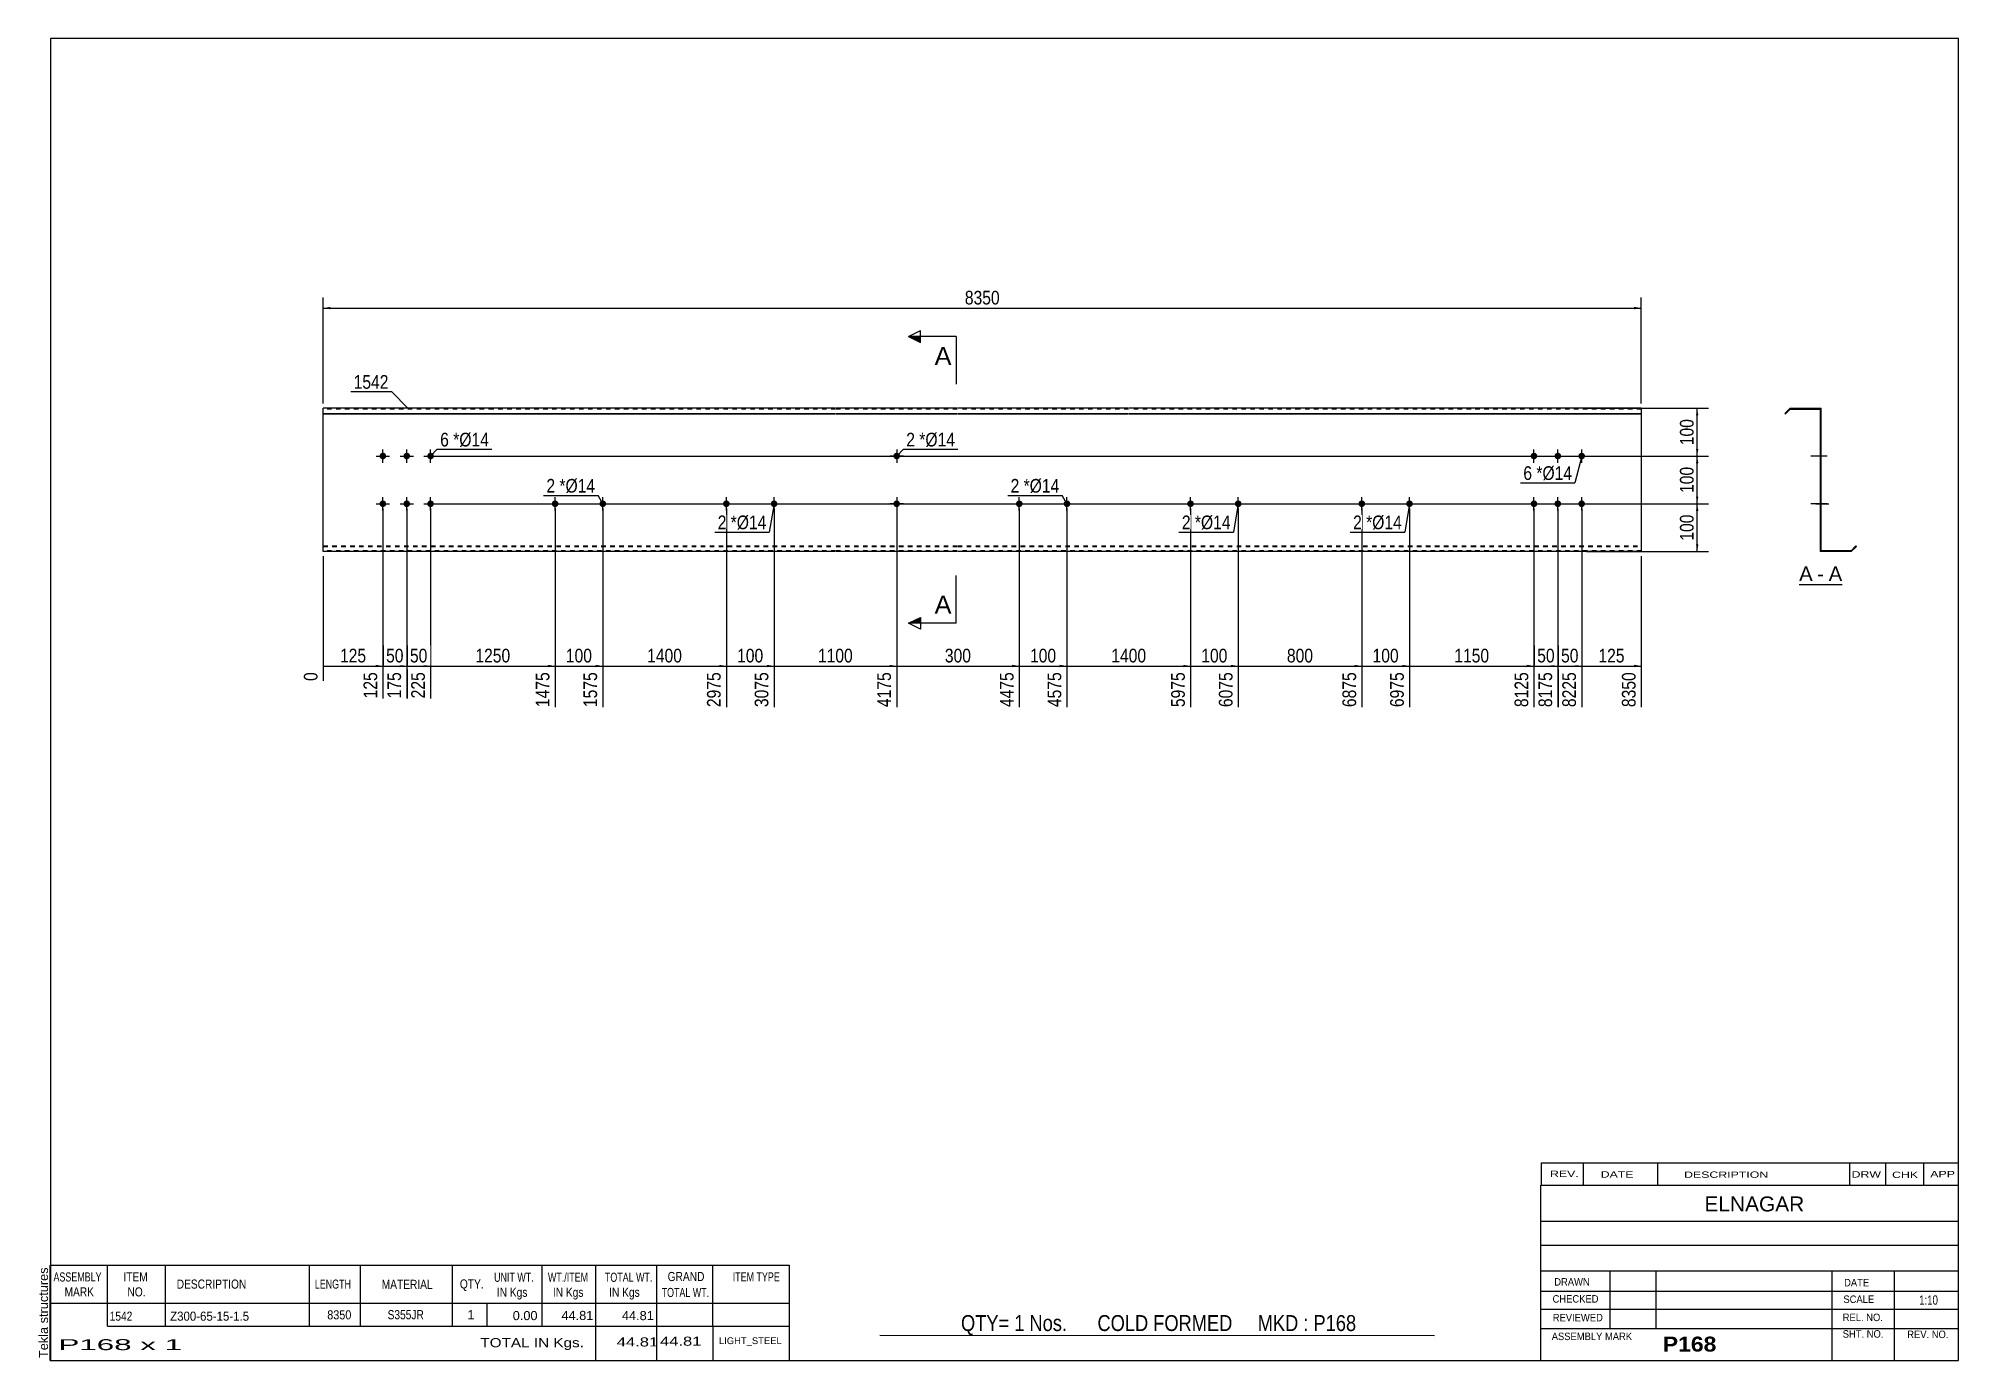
# Model space of a CAD drawing. Header units: millimetres. Extents: x -60 to 343, y -185 to 93.
import ezdxf

# ---------------------------------------------------------------- set-up
doc = ezdxf.new("R2010")
doc.units = ezdxf.units.MM
doc.linetypes.add('DXK_LINE_DOT1', pattern=[1.8814, 0.9407, -0.9407])
doc.styles.add('Arial', font='ARIAL.TTF', dxfattribs={"height": 0.2})
doc.styles.add('Arial Bold', font='ARIALBD.TTF', dxfattribs={"height": 0.2})
doc.styles.add('Arial Narrow', font='ARIALN.TTF', dxfattribs={"height": 0.2})

# ---------------------------------------------------------------- blocks, each defined once
blk = doc.blocks.new('Unknown-629092034-1644')
at = {"color": 5, "linetype": 'Continuous'}
for p, q in [((342.8, 92.5), (-57.2, 92.5)), ((-57.2, 92.5), (-57.2, -184.5)), ((342.8, -184.5), (342.8, 92.5)), ((-57.2, -184.5), (342.8, -184.5))]:
    blk.add_line(p, q, dxfattribs=at)
at = {"color": 174, "linetype": 'Continuous', "style": 'Arial'}
blk.add_text('Tekla structures', height=1.9102, rotation=90, dxfattribs=at).set_placement((-57.7, -184))
blk = doc.blocks.new('Unknown-629092034-12 - 1233')
at = {"color": 7, "linetype": 'Continuous'}
blk.add_line((309.37, -21.95), (318.4, -21.95), dxfattribs=at)
at = {"color": 0, "linetype": 'Continuous'}
blk.add_wipeout([(312.21, -21.2), (312.21, -18), (309.37, -18), (309.37, -21.2)], dxfattribs=at)
blk.add_wipeout([(314.6, -21.2), (314.6, -18), (313.17, -18), (313.17, -21.2)], dxfattribs=at)
at = {"color": 96, "linetype": 'Continuous', "style": 'Arial'}
blk.add_text('A', height=3.06, dxfattribs=at).set_placement((309.37, -21.2))
at = {"color": 0, "linetype": 'Continuous'}
blk.add_wipeout([(318.4, -21.2), (318.4, -18), (315.56, -18), (315.56, -21.2)], dxfattribs=at)
at = {"color": 96, "linetype": 'Continuous', "style": 'Arial'}
for s, p in [('-', (313.17, -21.2)), ('A', (315.56, -21.2))]:
    blk.add_text(s, height=3.06, dxfattribs=at).set_placement(p)
blk = doc.blocks.new('Bolt-629092034-1223 - 1203')
at = {"linetype": 'Continuous'}
for points in [[(253.09, 5, -1), (254.49, 5, -1)], [(258.09, 5, -1), (259.49, 5, -1)], [(263.09, 5, -1), (264.49, 5, -1)], [(253.09, -5, -1), (254.49, -5, -1)], [(258.09, -5, -1), (259.49, -5, -1)], [(263.09, -5, -1), (264.49, -5, -1)]]:
    blk.add_hatch(color=3, dxfattribs=at).paths.add_polyline_path(points)
at = {"color": 3, "linetype": 'Continuous'}
for p, q in [((252.39, 5), (255.19, 5)), ((253.79, 3.6), (253.79, 6.4)), ((257.39, 5), (260.19, 5)), ((258.79, 3.6), (258.79, 6.4)), ((262.39, 5), (265.19, 5)), ((263.79, 3.6), (263.79, 6.4)), ((253.79, -6.4), (253.79, -3.6)), ((258.79, -6.4), (258.79, -3.6)), ((263.79, -6.4), (263.79, -3.6)), ((252.39, -5), (255.19, -5)), ((257.39, -5), (260.19, -5)), ((262.39, -5), (265.19, -5))]:
    blk.add_line(p, q, dxfattribs=at)
blk = doc.blocks.new('Part-629092034-1218 - 1203')
at = {"color": 2, "linetype": 'Continuous'}
for p, q in [((0, -15), (0, 15)), ((35.6, 15), (0, 15)), ((0, 13.94), (35.6, 13.94)), ((0, 13.83), (35.6, 13.83)), ((71.5, 15), (35.7, 15)), ((35.7, 13.94), (71.5, 13.94)), ((35.7, 13.83), (71.5, 13.83)), ((107.4, 15), (71.6, 15)), ((71.6, 13.94), (107.4, 13.94)), ((71.6, 13.83), (107.4, 13.83)), ((132.9, 15), (107.5, 15)), ((107.5, 13.94), (132.9, 13.94)), ((107.5, 13.83), (132.9, 13.83)), ((168.8, 15), (133, 15)), ((133, 13.94), (168.8, 13.94)), ((133, 13.83), (168.8, 13.83)), ((204.7, 15), (168.9, 15)), ((168.9, 13.94), (204.7, 13.94)), ((168.9, 13.83), (204.7, 13.83)), ((240.6, 15), (204.8, 15)), ((204.8, 13.94), (240.6, 13.94)), ((204.8, 13.83), (240.6, 13.83)), ((276.29, 15), (240.7, 15)), ((240.7, 13.94), (276.29, 13.94)), ((240.7, 13.83), (276.29, 13.83)), ((276.29, 15), (276.29, -15)), ((35.6, -15), (0, -15)), ((71.5, -15), (35.7, -15)), ((107.4, -15), (71.6, -15)), ((132.9, -15), (107.5, -15)), ((168.8, -15), (133, -15)), ((204.7, -15), (168.9, -15)), ((240.6, -15), (204.8, -15)), ((276.29, -15), (240.7, -15))]:
    blk.add_line(p, q, dxfattribs=at)
at = {"color": 7, "linetype": 'DXK_LINE_DOT1'}
for p, q in [((35.6, 14.85), (0, 14.85)), ((71.5, 14.85), (35.7, 14.85)), ((107.4, 14.85), (71.6, 14.85)), ((132.9, 14.85), (107.5, 14.85)), ((168.8, 14.85), (133, 14.85)), ((204.7, 14.85), (168.9, 14.85)), ((240.6, 14.85), (204.8, 14.85)), ((276.29, 14.85), (240.7, 14.85)), ((0, -13.83), (35.6, -13.83)), ((0, -13.94), (35.6, -13.94)), ((35.6, -14.85), (0, -14.85)), ((35.7, -13.83), (71.5, -13.83)), ((35.7, -13.94), (71.5, -13.94)), ((71.5, -14.85), (35.7, -14.85)), ((71.6, -13.83), (107.4, -13.83)), ((71.6, -13.94), (107.4, -13.94)), ((107.4, -14.85), (71.6, -14.85)), ((107.5, -13.83), (132.9, -13.83)), ((107.5, -13.94), (132.9, -13.94)), ((132.9, -14.85), (107.5, -14.85)), ((133, -13.83), (168.8, -13.83)), ((133, -13.94), (168.8, -13.94)), ((168.8, -14.85), (133, -14.85)), ((168.9, -13.83), (204.7, -13.83)), ((168.9, -13.94), (204.7, -13.94)), ((204.7, -14.85), (168.9, -14.85)), ((204.8, -13.83), (240.6, -13.83)), ((204.8, -13.94), (240.6, -13.94)), ((240.6, -14.85), (204.8, -14.85)), ((240.7, -13.83), (276.29, -13.83)), ((240.7, -13.94), (276.29, -13.94)), ((276.29, -14.85), (240.7, -14.85))]:
    blk.add_line(p, q, dxfattribs=at)
blk = doc.blocks.new('Bolt-629092034-1219 - 1203')
at = {"linetype": 'Continuous'}
for points in [[(181.8, -4.3, -1), (181.8, -5.7, -1)], [(191.8, -4.3, -1), (191.8, -5.7, -1)]]:
    blk.add_hatch(color=3, dxfattribs=at).paths.add_polyline_path(points)
at = {"color": 3, "linetype": 'Continuous'}
for p, q in [((181.8, -6.4), (181.8, -3.6)), ((191.8, -6.4), (191.8, -3.6)), ((180.4, -5), (183.2, -5)), ((190.4, -5), (193.2, -5))]:
    blk.add_line(p, q, dxfattribs=at)
blk = doc.blocks.new('Bolt-629092034-1220 - 1203')
at = {"linetype": 'Continuous'}
for points in [[(145.9, -4.3, -1), (145.9, -5.7, -1)], [(155.9, -4.3, -1), (155.9, -5.7, -1)]]:
    blk.add_hatch(color=3, dxfattribs=at).paths.add_polyline_path(points)
at = {"color": 3, "linetype": 'Continuous'}
for p, q in [((145.9, -6.4), (145.9, -3.6)), ((155.9, -6.4), (155.9, -3.6)), ((144.5, -5), (147.3, -5)), ((154.5, -5), (157.3, -5))]:
    blk.add_line(p, q, dxfattribs=at)
blk = doc.blocks.new('Bolt-629092034-1221 - 1203')
at = {"linetype": 'Continuous'}
for points in [[(84.5, -4.3, -1), (84.5, -5.7, -1)], [(94.5, -4.3, -1), (94.5, -5.7, -1)]]:
    blk.add_hatch(color=3, dxfattribs=at).paths.add_polyline_path(points)
at = {"color": 3, "linetype": 'Continuous'}
for p, q in [((84.5, -6.4), (84.5, -3.6)), ((94.5, -6.4), (94.5, -3.6)), ((83.1, -5), (85.9, -5)), ((93.1, -5), (95.9, -5))]:
    blk.add_line(p, q, dxfattribs=at)
blk = doc.blocks.new('Bolt-629092034-1222 - 1203')
at = {"linetype": 'Continuous'}
for points in [[(48.6, -4.3, -1), (48.6, -5.7, -1)], [(58.6, -4.3, -1), (58.6, -5.7, -1)]]:
    blk.add_hatch(color=3, dxfattribs=at).paths.add_polyline_path(points)
at = {"color": 3, "linetype": 'Continuous'}
for p, q in [((48.6, -6.4), (48.6, -3.6)), ((58.6, -6.4), (58.6, -3.6)), ((47.2, -5), (50, -5)), ((57.2, -5), (60, -5))]:
    blk.add_line(p, q, dxfattribs=at)
blk = doc.blocks.new('Bolt-629092034-1224 - 1203')
at = {"linetype": 'Continuous'}
for points in [[(11.8, 5, -1), (13.2, 5, -1)], [(16.8, 5, -1), (18.2, 5, -1)], [(21.8, 5, -1), (23.2, 5, -1)], [(11.8, -5, -1), (13.2, -5, -1)], [(16.8, -5, -1), (18.2, -5, -1)], [(21.8, -5, -1), (23.2, -5, -1)]]:
    blk.add_hatch(color=3, dxfattribs=at).paths.add_polyline_path(points)
at = {"color": 3, "linetype": 'Continuous'}
for p, q in [((11.1, 5), (13.9, 5)), ((12.5, 3.6), (12.5, 6.4)), ((16.1, 5), (18.9, 5)), ((17.5, 3.6), (17.5, 6.4)), ((21.1, 5), (23.9, 5)), ((22.5, 3.6), (22.5, 6.4)), ((12.5, -6.4), (12.5, -3.6)), ((17.5, -6.4), (17.5, -3.6)), ((22.5, -6.4), (22.5, -3.6)), ((11.1, -5), (13.9, -5)), ((16.1, -5), (18.9, -5)), ((21.1, -5), (23.9, -5))]:
    blk.add_line(p, q, dxfattribs=at)
blk = doc.blocks.new('Bolt-629092034-1225 - 1203')
at = {"linetype": 'Continuous'}
for points in [[(120.9, 5, -1), (119.5, 5, -1)], [(120.9, -5, -1), (119.5, -5, -1)]]:
    blk.add_hatch(color=3, dxfattribs=at).paths.add_polyline_path(points)
at = {"color": 3, "linetype": 'Continuous'}
for p, q in [((121.6, 5), (118.8, 5)), ((120.2, 6.4), (120.2, 3.6)), ((120.2, -3.6), (120.2, -6.4)), ((121.6, -5), (118.8, -5))]:
    blk.add_line(p, q, dxfattribs=at)
blk = doc.blocks.new('Bolt-629092034-1226 - 1203')
at = {"linetype": 'Continuous'}
for points in [[(217.7, -4.3, -1), (217.7, -5.7, -1)], [(227.7, -4.3, -1), (227.7, -5.7, -1)]]:
    blk.add_hatch(color=3, dxfattribs=at).paths.add_polyline_path(points)
at = {"color": 3, "linetype": 'Continuous'}
for p, q in [((217.7, -6.4), (217.7, -3.6)), ((227.7, -6.4), (227.7, -3.6)), ((216.3, -5), (219.1, -5)), ((226.3, -5), (229.1, -5))]:
    blk.add_line(p, q, dxfattribs=at)
blk = doc.blocks.new('Bolt-629092034-1240 - 1233')
at = {"linetype": 'Continuous'}
for points in [[(313.81, 5.7), (313.81, 4.3), (313.96, 4.3), (313.96, 5.7)], [(313.81, 5.7), (313.81, 4.3), (313.96, 4.3), (313.96, 5.7)], [(313.81, 5.7), (313.81, 4.3), (313.96, 4.3), (313.96, 5.7)], [(313.81, -4.3), (313.81, -5.7), (313.96, -5.7), (313.96, -4.3)], [(313.81, -4.3), (313.81, -5.7), (313.96, -5.7), (313.96, -4.3)], [(313.81, -4.3), (313.81, -5.7), (313.96, -5.7), (313.96, -4.3)]]:
    blk.add_hatch(color=3, dxfattribs=at).paths.add_polyline_path(points)
at = {"color": 3, "linetype": 'Continuous'}
for p, q in [((315.26, 5), (311.96, 5)), ((315.26, 5), (311.96, 5)), ((315.26, 5), (311.96, 5)), ((313.96, 5.7), (313.81, 5.7)), ((313.96, 5.7), (313.81, 5.7)), ((313.96, 5.7), (313.81, 5.7)), ((313.96, 4.3), (313.81, 4.3)), ((313.96, 4.3), (313.81, 4.3)), ((313.96, 4.3), (313.81, 4.3)), ((315.26, -5), (311.96, -5)), ((315.26, -5), (311.96, -5)), ((315.26, -5), (311.96, -5)), ((313.96, -4.3), (313.81, -4.3)), ((313.96, -4.3), (313.81, -4.3)), ((313.96, -4.3), (313.81, -4.3)), ((313.96, -5.7), (313.81, -5.7)), ((313.96, -5.7), (313.81, -5.7)), ((313.96, -5.7), (313.81, -5.7))]:
    blk.add_line(p, q, dxfattribs=at)
blk = doc.blocks.new('Part-629092034-1235 - 1233')
at = {"color": 2, "linetype": 'Continuous'}
for p, q in [((307.46, 15), (306.4, 13.94)), ((306.4, 13.94), (306.51, 13.83)), ((307.52, 14.85), (306.51, 13.83)), ((307.46, 15), (313.96, 15)), ((307.52, 14.85), (313.81, 14.85)), ((313.81, 14.85), (313.81, -15)), ((313.96, -14.85), (313.96, 15)), ((320.31, -15), (313.81, -15)), ((320.25, -14.85), (313.96, -14.85)), ((320.25, -14.85), (321.27, -13.83)), ((320.31, -15), (321.37, -13.94)), ((321.37, -13.94), (321.27, -13.83))]:
    blk.add_line(p, q, dxfattribs=at)
blk = doc.blocks.new('Bolt-629092034-1236 - 1233')
at = {"linetype": 'Continuous'}
blk.add_hatch(color=3, dxfattribs=at).paths.add_polyline_path([(313.96, -5.7), (313.96, -4.3), (313.81, -4.3), (313.81, -5.7)])
blk.add_hatch(color=3, dxfattribs=at).paths.add_polyline_path([(313.96, -5.7), (313.96, -4.3), (313.81, -4.3), (313.81, -5.7)])
at = {"color": 3, "linetype": 'Continuous'}
for p, q in [((312.86, -5), (315.61, -5)), ((312.86, -5), (315.61, -5)), ((313.81, -4.3), (313.96, -4.3)), ((313.81, -4.3), (313.96, -4.3)), ((313.81, -5.7), (313.96, -5.7)), ((313.81, -5.7), (313.96, -5.7))]:
    blk.add_line(p, q, dxfattribs=at)
blk = doc.blocks.new('Bolt-629092034-1237 - 1233')
at = {"linetype": 'Continuous'}
blk.add_hatch(color=3, dxfattribs=at).paths.add_polyline_path([(313.96, -5.7), (313.96, -4.3), (313.81, -4.3), (313.81, -5.7)])
blk.add_hatch(color=3, dxfattribs=at).paths.add_polyline_path([(313.96, -5.7), (313.96, -4.3), (313.81, -4.3), (313.81, -5.7)])
at = {"color": 3, "linetype": 'Continuous'}
for p, q in [((312.86, -5), (315.61, -5)), ((312.86, -5), (315.61, -5)), ((313.81, -4.3), (313.96, -4.3)), ((313.81, -4.3), (313.96, -4.3)), ((313.81, -5.7), (313.96, -5.7)), ((313.81, -5.7), (313.96, -5.7))]:
    blk.add_line(p, q, dxfattribs=at)
blk = doc.blocks.new('Bolt-629092034-1238 - 1233')
at = {"linetype": 'Continuous'}
blk.add_hatch(color=3, dxfattribs=at).paths.add_polyline_path([(313.96, -5.7), (313.96, -4.3), (313.81, -4.3), (313.81, -5.7)])
blk.add_hatch(color=3, dxfattribs=at).paths.add_polyline_path([(313.96, -5.7), (313.96, -4.3), (313.81, -4.3), (313.81, -5.7)])
at = {"color": 3, "linetype": 'Continuous'}
for p, q in [((312.86, -5), (315.61, -5)), ((312.86, -5), (315.61, -5)), ((313.81, -4.3), (313.96, -4.3)), ((313.81, -4.3), (313.96, -4.3)), ((313.81, -5.7), (313.96, -5.7)), ((313.81, -5.7), (313.96, -5.7))]:
    blk.add_line(p, q, dxfattribs=at)
blk = doc.blocks.new('Bolt-629092034-1239 - 1233')
at = {"linetype": 'Continuous'}
blk.add_hatch(color=3, dxfattribs=at).paths.add_polyline_path([(313.96, -5.7), (313.96, -4.3), (313.81, -4.3), (313.81, -5.7)])
blk.add_hatch(color=3, dxfattribs=at).paths.add_polyline_path([(313.96, -5.7), (313.96, -4.3), (313.81, -4.3), (313.81, -5.7)])
at = {"color": 3, "linetype": 'Continuous'}
for p, q in [((312.86, -5), (315.61, -5)), ((312.86, -5), (315.61, -5)), ((313.81, -4.3), (313.96, -4.3)), ((313.81, -4.3), (313.96, -4.3)), ((313.81, -5.7), (313.96, -5.7)), ((313.81, -5.7), (313.96, -5.7))]:
    blk.add_line(p, q, dxfattribs=at)
blk = doc.blocks.new('Bolt-629092034-1241 - 1233')
at = {"linetype": 'Continuous'}
for points in [[(313.81, 5.7), (313.81, 4.3), (313.96, 4.3), (313.96, 5.7)], [(313.81, 5.7), (313.81, 4.3), (313.96, 4.3), (313.96, 5.7)], [(313.81, 5.7), (313.81, 4.3), (313.96, 4.3), (313.96, 5.7)], [(313.81, -4.3), (313.81, -5.7), (313.96, -5.7), (313.96, -4.3)], [(313.81, -4.3), (313.81, -5.7), (313.96, -5.7), (313.96, -4.3)], [(313.81, -4.3), (313.81, -5.7), (313.96, -5.7), (313.96, -4.3)]]:
    blk.add_hatch(color=3, dxfattribs=at).paths.add_polyline_path(points)
at = {"color": 3, "linetype": 'Continuous'}
for p, q in [((315.26, 5), (311.96, 5)), ((315.26, 5), (311.96, 5)), ((315.26, 5), (311.96, 5)), ((313.96, 5.7), (313.81, 5.7)), ((313.96, 5.7), (313.81, 5.7)), ((313.96, 5.7), (313.81, 5.7)), ((313.96, 4.3), (313.81, 4.3)), ((313.96, 4.3), (313.81, 4.3)), ((313.96, 4.3), (313.81, 4.3)), ((315.26, -5), (311.96, -5)), ((315.26, -5), (311.96, -5)), ((315.26, -5), (311.96, -5)), ((313.96, -4.3), (313.81, -4.3)), ((313.96, -4.3), (313.81, -4.3)), ((313.96, -4.3), (313.81, -4.3)), ((313.96, -5.7), (313.81, -5.7)), ((313.96, -5.7), (313.81, -5.7)), ((313.96, -5.7), (313.81, -5.7))]:
    blk.add_line(p, q, dxfattribs=at)
blk = doc.blocks.new('Bolt-629092034-1242 - 1233')
at = {"linetype": 'Continuous'}
for points in [[(313.96, 4.3), (313.96, 5.7), (313.81, 5.7), (313.81, 4.3)], [(313.96, -5.7), (313.96, -4.3), (313.81, -4.3), (313.81, -5.7)]]:
    blk.add_hatch(color=3, dxfattribs=at).paths.add_polyline_path(points)
at = {"color": 3, "linetype": 'Continuous'}
for p, q in [((313.96, 5), (311.81, 5)), ((313.96, 5.7), (313.81, 5.7)), ((313.96, 4.3), (313.81, 4.3)), ((313.96, -5), (311.81, -5)), ((313.96, -4.3), (313.81, -4.3)), ((313.96, -5.7), (313.81, -5.7))]:
    blk.add_line(p, q, dxfattribs=at)
blk = doc.blocks.new('Bolt-629092034-1243 - 1233')
at = {"linetype": 'Continuous'}
blk.add_hatch(color=3, dxfattribs=at).paths.add_polyline_path([(313.96, -5.7), (313.96, -4.3), (313.81, -4.3), (313.81, -5.7)])
blk.add_hatch(color=3, dxfattribs=at).paths.add_polyline_path([(313.96, -5.7), (313.96, -4.3), (313.81, -4.3), (313.81, -5.7)])
at = {"color": 3, "linetype": 'Continuous'}
for p, q in [((312.86, -5), (315.61, -5)), ((312.86, -5), (315.61, -5)), ((313.81, -4.3), (313.96, -4.3)), ((313.81, -4.3), (313.96, -4.3)), ((313.81, -5.7), (313.96, -5.7)), ((313.81, -5.7), (313.96, -5.7))]:
    blk.add_line(p, q, dxfattribs=at)
blk = doc.blocks.new('StraightDimension-629092034-1263 - 1203')
at = {"linetype": 'Continuous'}
blk.add_hatch(color=7, dxfattribs=at).paths.add_polyline_path([(226.2, -38.75), (227.7, -39), (226.2, -39.25)])
at = {"color": 7, "linetype": 'Continuous'}
for p, q in [((217.7, -6), (217.7, -47.61)), ((227.7, -6), (227.7, -47.61)), ((217.7, -39), (227.7, -39))]:
    blk.add_line(p, q, dxfattribs=at)
at = {"color": 0}
blk.add_wipeout([(226.04, -38.85), (226.04, -34.65), (219.35, -34.65), (219.35, -38.85)], dxfattribs=at)
at = {"color": 0, "linetype": 'Continuous'}
blk.add_wipeout([(227.1, -39.7), (222.9, -39.7), (222.9, -48.21), (227.1, -48.21)], dxfattribs=at)
at = {"color": 3, "style": 'Arial Narrow'}
blk.add_text('100', height=2.863, dxfattribs=at).set_placement((219.95, -38.25))
at = {"color": 3, "linetype": 'Continuous', "style": 'Arial Narrow'}
blk.add_text('6975', height=2.863, rotation=90.0002, dxfattribs=at).set_placement((226.5, -47.61))
blk = doc.blocks.new('StraightDimension-629092034-1259 - 1203')
at = {"linetype": 'Continuous'}
blk.add_hatch(color=7, dxfattribs=at).paths.add_polyline_path([(274.79, -38.75), (276.29, -39), (274.79, -39.25)])
at = {"color": 7, "linetype": 'Continuous'}
for p, q in [((263.79, -6), (263.79, -47.61)), ((276.29, -16), (276.29, -47.61)), ((263.79, -39), (276.29, -39))]:
    blk.add_line(p, q, dxfattribs=at)
at = {"color": 0}
blk.add_wipeout([(273.39, -38.85), (273.39, -34.65), (266.7, -34.65), (266.7, -38.85)], dxfattribs=at)
at = {"color": 0, "linetype": 'Continuous'}
blk.add_wipeout([(275.69, -39.7), (271.49, -39.7), (271.49, -48.21), (275.69, -48.21)], dxfattribs=at)
at = {"color": 3, "style": 'Arial Narrow'}
blk.add_text('125', height=2.863, dxfattribs=at).set_placement((267.3, -38.25))
at = {"color": 3, "linetype": 'Continuous', "style": 'Arial Narrow'}
blk.add_text('8350', height=2.863, rotation=90.0002, dxfattribs=at).set_placement((275.09, -47.61))
blk = doc.blocks.new('StraightDimension-629092034-1260 - 1203')
at = {"linetype": 'Continuous'}
blk.add_hatch(color=7, dxfattribs=at).paths.add_polyline_path([(262.29, -38.75), (263.79, -39), (262.29, -39.25)])
at = {"color": 7, "linetype": 'Continuous'}
for p, q in [((258.79, -6), (258.79, -47.61)), ((263.79, -6), (263.79, -47.61)), ((258.79, -39), (263.79, -39))]:
    blk.add_line(p, q, dxfattribs=at)
at = {"color": 0}
blk.add_wipeout([(263.72, -38.85), (263.72, -34.65), (258.87, -34.65), (258.87, -38.85)], dxfattribs=at)
at = {"color": 0, "linetype": 'Continuous'}
blk.add_wipeout([(263.19, -39.7), (258.99, -39.7), (258.99, -48.21), (263.19, -48.21)], dxfattribs=at)
at = {"color": 3, "style": 'Arial Narrow'}
blk.add_text('50', height=2.863, dxfattribs=at).set_placement((259.47, -38.25))
at = {"color": 3, "linetype": 'Continuous', "style": 'Arial Narrow'}
blk.add_text('8225', height=2.863, rotation=90.0002, dxfattribs=at).set_placement((262.59, -47.61))
blk = doc.blocks.new('StraightDimension-629092034-1261 - 1203')
at = {"linetype": 'Continuous'}
blk.add_hatch(color=7, dxfattribs=at).paths.add_polyline_path([(257.29, -38.75), (258.79, -39), (257.29, -39.25)])
at = {"color": 7, "linetype": 'Continuous'}
for p, q in [((253.79, -6), (253.79, -47.61)), ((258.79, -6), (258.79, -47.61)), ((253.79, -39), (258.79, -39))]:
    blk.add_line(p, q, dxfattribs=at)
at = {"color": 0}
blk.add_wipeout([(258.72, -38.85), (258.72, -34.65), (253.87, -34.65), (253.87, -38.85)], dxfattribs=at)
at = {"color": 0, "linetype": 'Continuous'}
blk.add_wipeout([(258.19, -39.7), (253.99, -39.7), (253.99, -48.21), (258.19, -48.21)], dxfattribs=at)
at = {"color": 3, "style": 'Arial Narrow'}
blk.add_text('50', height=2.863, dxfattribs=at).set_placement((254.47, -38.25))
at = {"color": 3, "linetype": 'Continuous', "style": 'Arial Narrow'}
blk.add_text('8175', height=2.863, rotation=90.0002, dxfattribs=at).set_placement((257.59, -47.61))
blk = doc.blocks.new('StraightDimension-629092034-1333 - 1203')
at = {"linetype": 'Continuous'}
for points in [[(287.75, 3.5), (288, 5), (288.25, 3.5)], [(288.25, -3.5), (288, -5), (287.75, -3.5)]]:
    blk.add_hatch(color=7, dxfattribs=at).paths.add_polyline_path(points)
at = {"color": 7, "linetype": 'Continuous'}
for p, q in [((23.5, 5), (290.4, 5)), ((288, -5), (288, 5)), ((23.5, -5), (290.4, -5))]:
    blk.add_line(p, q, dxfattribs=at)
at = {"color": 0}
blk.add_wipeout([(287.85, 3.34), (283.65, 3.34), (283.65, -3.34), (287.85, -3.34)], dxfattribs=at)
at = {"color": 3, "style": 'Arial Narrow'}
blk.add_text('100', height=2.863, rotation=90.0002, dxfattribs=at).set_placement((287.25, -2.74))
blk = doc.blocks.new('StraightDimension-629092034-1262 - 1203')
at = {"linetype": 'Continuous'}
blk.add_hatch(color=7, dxfattribs=at).paths.add_polyline_path([(252.29, -38.75), (253.79, -39), (252.29, -39.25)])
at = {"color": 7, "linetype": 'Continuous'}
for p, q in [((227.7, -6), (227.7, -47.61)), ((253.79, -6), (253.79, -47.61)), ((227.7, -39), (253.79, -39))]:
    blk.add_line(p, q, dxfattribs=at)
at = {"color": 0}
blk.add_wipeout([(245, -38.85), (245, -34.65), (236.49, -34.65), (236.49, -38.85)], dxfattribs=at)
at = {"color": 0, "linetype": 'Continuous'}
blk.add_wipeout([(253.19, -39.7), (248.99, -39.7), (248.99, -48.21), (253.19, -48.21)], dxfattribs=at)
at = {"color": 3, "style": 'Arial Narrow'}
blk.add_text('1150', height=2.863, dxfattribs=at).set_placement((237.09, -38.25))
at = {"color": 3, "linetype": 'Continuous', "style": 'Arial Narrow'}
blk.add_text('8125', height=2.863, rotation=90.0002, dxfattribs=at).set_placement((252.59, -47.61))
blk = doc.blocks.new('StraightDimension-629092034-1264 - 1203')
at = {"linetype": 'Continuous'}
blk.add_hatch(color=7, dxfattribs=at).paths.add_polyline_path([(216.2, -38.75), (217.7, -39), (216.2, -39.25)])
at = {"color": 7, "linetype": 'Continuous'}
for p, q in [((191.8, -6), (191.8, -47.61)), ((217.7, -6), (217.7, -47.61)), ((191.8, -39), (217.7, -39))]:
    blk.add_line(p, q, dxfattribs=at)
at = {"color": 0}
blk.add_wipeout([(208.09, -38.85), (208.09, -34.65), (201.4, -34.65), (201.4, -38.85)], dxfattribs=at)
at = {"color": 0, "linetype": 'Continuous'}
blk.add_wipeout([(217.1, -39.7), (212.9, -39.7), (212.9, -48.21), (217.1, -48.21)], dxfattribs=at)
at = {"color": 3, "style": 'Arial Narrow'}
blk.add_text('800', height=2.863, dxfattribs=at).set_placement((202, -38.25))
at = {"color": 3, "linetype": 'Continuous', "style": 'Arial Narrow'}
blk.add_text('6875', height=2.863, rotation=90.0002, dxfattribs=at).set_placement((216.5, -47.61))
blk = doc.blocks.new('StraightDimension-629092034-1265 - 1203')
at = {"linetype": 'Continuous'}
blk.add_hatch(color=7, dxfattribs=at).paths.add_polyline_path([(190.3, -38.75), (191.8, -39), (190.3, -39.25)])
at = {"color": 7, "linetype": 'Continuous'}
for p, q in [((181.8, -6), (181.8, -47.61)), ((191.8, -6), (191.8, -47.61)), ((181.8, -39), (191.8, -39))]:
    blk.add_line(p, q, dxfattribs=at)
at = {"color": 0}
blk.add_wipeout([(190.14, -38.85), (190.14, -34.65), (183.45, -34.65), (183.45, -38.85)], dxfattribs=at)
at = {"color": 0, "linetype": 'Continuous'}
blk.add_wipeout([(191.2, -39.7), (187, -39.7), (187, -48.21), (191.2, -48.21)], dxfattribs=at)
at = {"color": 3, "style": 'Arial Narrow'}
blk.add_text('100', height=2.863, dxfattribs=at).set_placement((184.05, -38.25))
at = {"color": 3, "linetype": 'Continuous', "style": 'Arial Narrow'}
blk.add_text('6075', height=2.863, rotation=90.0002, dxfattribs=at).set_placement((190.6, -47.61))
blk = doc.blocks.new('StraightDimension-629092034-1266 - 1203')
at = {"linetype": 'Continuous'}
blk.add_hatch(color=7, dxfattribs=at).paths.add_polyline_path([(180.3, -38.75), (181.8, -39), (180.3, -39.25)])
at = {"color": 7, "linetype": 'Continuous'}
for p, q in [((155.9, -6), (155.9, -47.61)), ((181.8, -6), (181.8, -47.61)), ((155.9, -39), (181.8, -39))]:
    blk.add_line(p, q, dxfattribs=at)
at = {"color": 0}
blk.add_wipeout([(173.1, -38.85), (173.1, -34.65), (164.59, -34.65), (164.59, -38.85)], dxfattribs=at)
at = {"color": 0, "linetype": 'Continuous'}
blk.add_wipeout([(181.2, -39.7), (177, -39.7), (177, -48.21), (181.2, -48.21)], dxfattribs=at)
at = {"color": 3, "style": 'Arial Narrow'}
blk.add_text('1400', height=2.863, dxfattribs=at).set_placement((165.19, -38.25))
at = {"color": 3, "linetype": 'Continuous', "style": 'Arial Narrow'}
blk.add_text('5975', height=2.863, rotation=90.0002, dxfattribs=at).set_placement((180.6, -47.61))
blk = doc.blocks.new('StraightDimension-629092034-1332 - 1203')
at = {"linetype": 'Continuous'}
for points in [[(287.75, 13.5), (288, 15), (288.25, 13.5)], [(288.25, 6.5), (288, 5), (287.75, 6.5)]]:
    blk.add_hatch(color=7, dxfattribs=at).paths.add_polyline_path(points)
at = {"color": 7, "linetype": 'Continuous'}
for p, q in [((264.79, 15), (290.4, 15)), ((288, 5), (288, 15)), ((23.5, 5), (290.4, 5))]:
    blk.add_line(p, q, dxfattribs=at)
at = {"color": 0}
blk.add_wipeout([(287.85, 13.34), (283.65, 13.34), (283.65, 6.66), (287.85, 6.66)], dxfattribs=at)
at = {"color": 3, "style": 'Arial Narrow'}
blk.add_text('100', height=2.863, rotation=90.0002, dxfattribs=at).set_placement((287.25, 7.26))
blk = doc.blocks.new('StraightDimension-629092034-1267 - 1203')
at = {"linetype": 'Continuous'}
blk.add_hatch(color=7, dxfattribs=at).paths.add_polyline_path([(154.4, -38.75), (155.9, -39), (154.4, -39.25)])
at = {"color": 7, "linetype": 'Continuous'}
for p, q in [((145.9, -6), (145.9, -47.61)), ((155.9, -6), (155.9, -47.61)), ((145.9, -39), (155.9, -39))]:
    blk.add_line(p, q, dxfattribs=at)
at = {"color": 0}
blk.add_wipeout([(154.24, -38.85), (154.24, -34.65), (147.55, -34.65), (147.55, -38.85)], dxfattribs=at)
at = {"color": 0, "linetype": 'Continuous'}
blk.add_wipeout([(155.3, -39.7), (151.1, -39.7), (151.1, -48.21), (155.3, -48.21)], dxfattribs=at)
at = {"color": 3, "style": 'Arial Narrow'}
blk.add_text('100', height=2.863, dxfattribs=at).set_placement((148.15, -38.25))
at = {"color": 3, "linetype": 'Continuous', "style": 'Arial Narrow'}
blk.add_text('4575', height=2.863, rotation=90.0002, dxfattribs=at).set_placement((154.7, -47.61))
blk = doc.blocks.new('StraightDimension-629092034-1268 - 1203')
at = {"linetype": 'Continuous'}
blk.add_hatch(color=7, dxfattribs=at).paths.add_polyline_path([(144.4, -38.75), (145.9, -39), (144.4, -39.25)])
at = {"color": 7, "linetype": 'Continuous'}
for p, q in [((120.2, -6), (120.2, -47.61)), ((145.9, -6), (145.9, -47.61)), ((120.2, -39), (145.9, -39))]:
    blk.add_line(p, q, dxfattribs=at)
at = {"color": 0}
blk.add_wipeout([(136.39, -38.85), (136.39, -34.65), (129.7, -34.65), (129.7, -38.85)], dxfattribs=at)
at = {"color": 0, "linetype": 'Continuous'}
blk.add_wipeout([(145.3, -39.7), (141.1, -39.7), (141.1, -48.21), (145.3, -48.21)], dxfattribs=at)
at = {"color": 3, "style": 'Arial Narrow'}
blk.add_text('300', height=2.863, dxfattribs=at).set_placement((130.3, -38.25))
at = {"color": 3, "linetype": 'Continuous', "style": 'Arial Narrow'}
blk.add_text('4475', height=2.863, rotation=90.0002, dxfattribs=at).set_placement((144.7, -47.61))
blk = doc.blocks.new('StraightDimension-629092034-1269 - 1203')
at = {"linetype": 'Continuous'}
blk.add_hatch(color=7, dxfattribs=at).paths.add_polyline_path([(118.7, -38.75), (120.2, -39), (118.7, -39.25)])
at = {"color": 7, "linetype": 'Continuous'}
for p, q in [((94.5, -6), (94.5, -47.61)), ((120.2, -6), (120.2, -47.61)), ((94.5, -39), (120.2, -39))]:
    blk.add_line(p, q, dxfattribs=at)
at = {"color": 0}
blk.add_wipeout([(111.6, -38.85), (111.6, -34.65), (103.09, -34.65), (103.09, -38.85)], dxfattribs=at)
at = {"color": 0, "linetype": 'Continuous'}
blk.add_wipeout([(119.6, -39.7), (115.4, -39.7), (115.4, -48.21), (119.6, -48.21)], dxfattribs=at)
at = {"color": 3, "style": 'Arial Narrow'}
blk.add_text('1100', height=2.863, dxfattribs=at).set_placement((103.69, -38.25))
at = {"color": 3, "linetype": 'Continuous', "style": 'Arial Narrow'}
blk.add_text('4175', height=2.863, rotation=90.0002, dxfattribs=at).set_placement((119, -47.61))
blk = doc.blocks.new('StraightDimension-629092034-1270 - 1203')
at = {"linetype": 'Continuous'}
blk.add_hatch(color=7, dxfattribs=at).paths.add_polyline_path([(93, -38.75), (94.5, -39), (93, -39.25)])
at = {"color": 7, "linetype": 'Continuous'}
for p, q in [((84.5, -6), (84.5, -47.61)), ((94.5, -6), (94.5, -47.61)), ((84.5, -39), (94.5, -39))]:
    blk.add_line(p, q, dxfattribs=at)
at = {"color": 0}
blk.add_wipeout([(92.84, -38.85), (92.84, -34.65), (86.15, -34.65), (86.15, -38.85)], dxfattribs=at)
at = {"color": 0, "linetype": 'Continuous'}
blk.add_wipeout([(93.9, -39.7), (89.7, -39.7), (89.7, -48.21), (93.9, -48.21)], dxfattribs=at)
at = {"color": 3, "style": 'Arial Narrow'}
blk.add_text('100', height=2.863, dxfattribs=at).set_placement((86.75, -38.25))
at = {"color": 3, "linetype": 'Continuous', "style": 'Arial Narrow'}
blk.add_text('3075', height=2.863, rotation=90.0002, dxfattribs=at).set_placement((93.3, -47.61))
blk = doc.blocks.new('StraightDimension-629092034-1271 - 1203')
at = {"linetype": 'Continuous'}
blk.add_hatch(color=7, dxfattribs=at).paths.add_polyline_path([(83, -38.75), (84.5, -39), (83, -39.25)])
at = {"color": 7, "linetype": 'Continuous'}
for p, q in [((58.6, -6), (58.6, -47.61)), ((84.5, -6), (84.5, -47.61)), ((58.6, -39), (84.5, -39))]:
    blk.add_line(p, q, dxfattribs=at)
at = {"color": 0}
blk.add_wipeout([(75.8, -38.85), (75.8, -34.65), (67.29, -34.65), (67.29, -38.85)], dxfattribs=at)
at = {"color": 0, "linetype": 'Continuous'}
blk.add_wipeout([(83.9, -39.7), (79.7, -39.7), (79.7, -48.21), (83.9, -48.21)], dxfattribs=at)
at = {"color": 3, "style": 'Arial Narrow'}
blk.add_text('1400', height=2.863, dxfattribs=at).set_placement((67.89, -38.25))
at = {"color": 3, "linetype": 'Continuous', "style": 'Arial Narrow'}
blk.add_text('2975', height=2.863, rotation=90.0002, dxfattribs=at).set_placement((83.3, -47.61))
blk = doc.blocks.new('StraightDimension-629092034-1272 - 1203')
at = {"linetype": 'Continuous'}
blk.add_hatch(color=7, dxfattribs=at).paths.add_polyline_path([(57.1, -38.75), (58.6, -39), (57.1, -39.25)])
at = {"color": 7, "linetype": 'Continuous'}
for p, q in [((48.6, -6), (48.6, -47.61)), ((58.6, -6), (58.6, -47.61)), ((48.6, -39), (58.6, -39))]:
    blk.add_line(p, q, dxfattribs=at)
at = {"color": 0}
blk.add_wipeout([(56.94, -38.85), (56.94, -34.65), (50.25, -34.65), (50.25, -38.85)], dxfattribs=at)
at = {"color": 0, "linetype": 'Continuous'}
blk.add_wipeout([(58, -39.7), (53.8, -39.7), (53.8, -48.21), (58, -48.21)], dxfattribs=at)
at = {"color": 3, "style": 'Arial Narrow'}
blk.add_text('100', height=2.863, dxfattribs=at).set_placement((50.85, -38.25))
at = {"color": 3, "linetype": 'Continuous', "style": 'Arial Narrow'}
blk.add_text('1575', height=2.863, rotation=90.0002, dxfattribs=at).set_placement((57.4, -47.61))
blk = doc.blocks.new('StraightDimension-629092034-1273 - 1203')
at = {"linetype": 'Continuous'}
blk.add_hatch(color=7, dxfattribs=at).paths.add_polyline_path([(47.1, -38.75), (48.6, -39), (47.1, -39.25)])
at = {"color": 7, "linetype": 'Continuous'}
for p, q in [((22.5, -6), (22.5, -45.78)), ((48.6, -6), (48.6, -47.61)), ((22.5, -39), (48.6, -39))]:
    blk.add_line(p, q, dxfattribs=at)
at = {"color": 0}
blk.add_wipeout([(39.8, -38.85), (39.8, -34.65), (31.29, -34.65), (31.29, -38.85)], dxfattribs=at)
at = {"color": 0, "linetype": 'Continuous'}
blk.add_wipeout([(48, -39.7), (43.8, -39.7), (43.8, -48.21), (48, -48.21)], dxfattribs=at)
at = {"color": 3, "style": 'Arial Narrow'}
blk.add_text('1250', height=2.863, dxfattribs=at).set_placement((31.89, -38.25))
at = {"color": 3, "linetype": 'Continuous', "style": 'Arial Narrow'}
blk.add_text('1475', height=2.863, rotation=90.0002, dxfattribs=at).set_placement((47.4, -47.61))
blk = doc.blocks.new('StraightDimension-629092034-1274 - 1203')
at = {"linetype": 'Continuous'}
blk.add_hatch(color=7, dxfattribs=at).paths.add_polyline_path([(21, -38.75), (22.5, -39), (21, -39.25)])
at = {"color": 7, "linetype": 'Continuous'}
for p, q in [((17.5, -6), (17.5, -45.78)), ((22.5, -6), (22.5, -45.78)), ((17.5, -39), (22.5, -39))]:
    blk.add_line(p, q, dxfattribs=at)
at = {"color": 0}
blk.add_wipeout([(22.43, -38.85), (22.43, -34.65), (17.57, -34.65), (17.57, -38.85)], dxfattribs=at)
at = {"color": 0, "linetype": 'Continuous'}
blk.add_wipeout([(21.9, -39.7), (17.7, -39.7), (17.7, -46.38), (21.9, -46.38)], dxfattribs=at)
at = {"color": 3, "style": 'Arial Narrow'}
blk.add_text('50', height=2.863, dxfattribs=at).set_placement((18.17, -38.25))
at = {"color": 3, "linetype": 'Continuous', "style": 'Arial Narrow'}
blk.add_text('225', height=2.863, rotation=90.0002, dxfattribs=at).set_placement((21.3, -45.78))
blk = doc.blocks.new('StraightDimension-629092034-1275 - 1203')
at = {"linetype": 'Continuous'}
blk.add_hatch(color=7, dxfattribs=at).paths.add_polyline_path([(16, -38.75), (17.5, -39), (16, -39.25)])
at = {"color": 7, "linetype": 'Continuous'}
for p, q in [((12.5, -6), (12.5, -45.78)), ((17.5, -6), (17.5, -45.78)), ((12.5, -39), (17.5, -39))]:
    blk.add_line(p, q, dxfattribs=at)
at = {"color": 0}
blk.add_wipeout([(17.43, -38.85), (17.43, -34.65), (12.57, -34.65), (12.57, -38.85)], dxfattribs=at)
at = {"color": 0, "linetype": 'Continuous'}
blk.add_wipeout([(16.9, -39.7), (12.7, -39.7), (12.7, -46.38), (16.9, -46.38)], dxfattribs=at)
at = {"color": 3, "style": 'Arial Narrow'}
blk.add_text('50', height=2.863, dxfattribs=at).set_placement((13.17, -38.25))
at = {"color": 3, "linetype": 'Continuous', "style": 'Arial Narrow'}
blk.add_text('175', height=2.863, rotation=90.0002, dxfattribs=at).set_placement((16.3, -45.78))
blk = doc.blocks.new('StraightDimension-629092034-1276 - 1203')
at = {"linetype": 'Continuous'}
blk.add_hatch(color=7, dxfattribs=at).paths.add_polyline_path([(11, -38.75), (12.5, -39), (11, -39.25)])
at = {"color": 7, "linetype": 'Continuous'}
for p, q in [((12.5, -6), (12.5, -45.78)), ((0, -16), (0, -42.13)), ((0, -39), (12.5, -39))]:
    blk.add_line(p, q, dxfattribs=at)
at = {"color": 0}
blk.add_wipeout([(9.59, -38.85), (9.59, -34.65), (2.91, -34.65), (2.91, -38.85)], dxfattribs=at)
at = {"color": 0, "linetype": 'Continuous'}
blk.add_wipeout([(-0.6, -39.7), (-4.8, -39.7), (-4.8, -42.73), (-0.6, -42.73)], dxfattribs=at)
at = {"color": 3, "linetype": 'Continuous', "style": 'Arial Narrow'}
blk.add_text('0', height=2.86, rotation=90.0002, dxfattribs=at).set_placement((-1.2, -42.13))
at = {"color": 0, "linetype": 'Continuous'}
blk.add_wipeout([(11.9, -39.7), (7.7, -39.7), (7.7, -46.38), (11.9, -46.38)], dxfattribs=at)
at = {"color": 3, "style": 'Arial Narrow'}
blk.add_text('125', height=2.863, dxfattribs=at).set_placement((3.51, -38.25))
at = {"color": 3, "linetype": 'Continuous', "style": 'Arial Narrow'}
blk.add_text('125', height=2.863, rotation=90.0002, dxfattribs=at).set_placement((11.3, -45.78))
blk = doc.blocks.new('StraightDimension-629092034-1334 - 1203')
at = {"linetype": 'Continuous'}
for points in [[(287.75, -6.5), (288, -5), (288.25, -6.5)], [(288.25, -13.5), (288, -15), (287.75, -13.5)]]:
    blk.add_hatch(color=7, dxfattribs=at).paths.add_polyline_path(points)
at = {"color": 7, "linetype": 'Continuous'}
for p, q in [((23.5, -5), (290.4, -5)), ((288, -15), (288, -5)), ((264.79, -15), (290.4, -15))]:
    blk.add_line(p, q, dxfattribs=at)
at = {"color": 0}
blk.add_wipeout([(287.85, -6.66), (283.65, -6.66), (283.65, -13.34), (287.85, -13.34)], dxfattribs=at)
at = {"color": 3, "style": 'Arial Narrow'}
blk.add_text('100', height=2.863, rotation=90.0002, dxfattribs=at).set_placement((287.25, -12.74))
blk = doc.blocks.new('StraightDimension-629092034-1362 - 1203')
at = {"linetype": 'Continuous'}
for points in [[(1.5, 35.75), (0, 36), (1.5, 36.25)], [(274.79, 36.25), (276.29, 36), (274.79, 35.75)]]:
    blk.add_hatch(color=7, dxfattribs=at).paths.add_polyline_path(points)
at = {"color": 7, "linetype": 'Continuous'}
for p, q in [((0, 16), (0, 38.25)), ((276.29, 16), (276.29, 38.25)), ((0, 36), (276.29, 36))]:
    blk.add_line(p, q, dxfattribs=at)
at = {"color": 0}
blk.add_wipeout([(142.4, 36.15), (142.4, 40.35), (133.89, 40.35), (133.89, 36.15)], dxfattribs=at)
at = {"color": 3, "style": 'Arial Narrow'}
blk.add_text('8350', height=2.863, dxfattribs=at).set_placement((134.49, 36.75))
blk = doc.blocks.new('CBS_NAME_BLOG-629092034-1700')
at = {"color": 7, "linetype": 'Continuous'}
for p, q in [((255.21, -147.75), (342.73, -147.75)), ((255.21, -184.46), (255.21, -147.75)), ((255.21, -155.29), (342.73, -155.29)), ((255.28, -160.34), (342.8, -160.34)), ((255.21, -165.71), (342.73, -165.71)), ((269.73, -177.82), (269.73, -165.72)), ((279.42, -177.79), (279.42, -165.72)), ((316.33, -184.46), (316.33, -165.73)), ((329.38, -184.46), (329.38, -165.72)), ((255.22, -170.01), (342.8, -169.99)), ((255.21, -173.76), (342.73, -173.76)), ((255.21, -177.8), (342.73, -177.8)), ((255.21, -184.5), (342.8, -184.5))]:
    blk.add_line(p, q, dxfattribs=at)
at = {"color": 3, "linetype": 'Continuous', "style": 'Arial'}
blk.add_text('ELNAGAR', height=3.133, dxfattribs=at).set_placement((289.53, -153.28))
at = {"color": 3, "linetype": 'Continuous'}
for s, height, style, width, p in [('DRAWN', 1.566, 'Arial', 0.9, (258.04, -168.82)), ('DATE', 1.566, 'Arial', 0.9, (318.8, -168.98)), ('CHECKED', 1.566, 'Arial', 0.9, (257.69, -172.39)), ('SCALE', 1.566, 'Arial', 0.9, (318.65, -172.46)), ('1:10', 1.957, 'Arial Narrow', 0.9, (334.54, -172.82)), ('REVIEWED', 1.566, 'Arial', 0.9, (257.73, -176.31)), ('REL. NO.', 1.566, 'Arial', 0.9, (318.51, -176.26)), ('ASSEMBLY MARK', 1.5663, 'Arial', 0.9, (257.51, -180.24)), ('P168', 3.131, 'Arial Bold', 1.1, (280.79, -182.64)), ('SHT. NO.', 1.566, 'Arial', 0.9, (318.51, -179.73)), ('REV. NO.', 1.566, 'Arial', 0.9, (332.03, -179.82))]:
    blk.add_text(s, height=height, dxfattribs=dict(at, style=style, width=width)).set_placement(p)
blk = doc.blocks.new('CBS_BOM-629092034-1698')
at = {"color": 7, "linetype": 'Continuous'}
for p, q in [((-57.23, -172.53), (-57.23, -164.53)), ((-57.23, -164.53), (97.69, -164.53)), ((-45.23, -172.53), (-45.23, -164.53)), ((-33.04, -172.53), (-33.04, -164.53)), ((-2.88, -172.53), (-2.88, -164.53)), ((7.8, -172.53), (7.8, -164.53)), ((27.12, -172.53), (27.12, -164.53)), ((45.92, -172.53), (45.92, -164.53)), ((57.13, -172.53), (57.13, -164.53)), ((69.92, -172.53), (69.92, -164.53)), ((81.67, -172.53), (81.67, -164.53)), ((97.69, -164.54), (97.69, -172.52)), ((-57.23, -172.53), (97.69, -172.53)), ((-57.23, -177.33), (-57.23, -172.53)), ((-45.23, -177.33), (-45.23, -172.53)), ((-33.04, -177.33), (-33.04, -172.53)), ((-2.88, -177.33), (-2.88, -172.53)), ((7.8, -177.33), (7.8, -172.53)), ((27.12, -177.33), (27.12, -172.53)), ((34.38, -177.33), (34.38, -172.53)), ((45.92, -177.33), (45.92, -172.53)), ((57.13, -177.33), (57.13, -172.53)), ((69.92, -177.33), (69.92, -172.53)), ((81.69, -177.33), (81.69, -172.53)), ((97.69, -172.53), (97.69, -177.33)), ((-57.23, -184.53), (-57.23, -177.35)), ((-45.23, -177.33), (97.69, -177.33)), ((57.13, -184.53), (57.13, -177.35)), ((69.92, -184.53), (69.92, -177.35)), ((81.73, -184.53), (81.73, -177.35)), ((97.69, -177.33), (97.69, -184.53)), ((-57.23, -184.53), (97.69, -184.53))]:
    blk.add_line(p, q, dxfattribs=at)
at = {"color": 3, "linetype": 'Continuous', "style": 'Arial'}
for s, height, width, p in [('ASSEMBLY', 1.91, 0.7, (-56.55, -167.96)), ('ITEM', 1.91, 0.8, (-41.9, -167.96)), ('DESCRIPTION', 1.9102, 0.8, (-30.72, -169.46)), ('LENGTH', 1.91, 0.7, (-1.77, -169.46)), ('MATERIAL', 1.91, 0.8, (12.25, -169.51)), ('QTY.', 1.91, 0.8, (28.64, -169.43)), ('UNIT WT.', 1.91, 0.7, (35.81, -168.03)), ('WT./ITEM', 1.91, 0.7, (47.1, -168.03)), ('TOTAL WT.', 1.91, 0.7, (59.04, -168.03)), ('GRAND', 1.91, 0.8, (72.19, -167.87)), ('ITEM TYPE', 1.91, 0.7, (85.83, -167.95)), ('MARK', 1.91, 0.8, (-54.23, -171.09)), ('NO.', 1.91, 0.8, (-41.05, -171.09)), ('IN Kgs', 1.91, 0.8, (36.39, -171.17)), ('IN Kgs', 1.91, 0.8, (48.14, -171.17)), ('IN Kgs', 1.91, 0.8, (59.93, -171.17)), ('TOTAL WT.', 1.91, 0.7, (70.93, -171.21))]:
    blk.add_text(s, height=height, dxfattribs=dict(at, width=width)).set_placement(p)
at = {"color": 7, "linetype": 'Continuous', "style": 'Arial'}
for s, height, width, p in [('1542', 1.91, 0.8, (-44.77, -176.18)), ('Z300-65-15-1.5', 1.9102, 0.9, (-32.1, -176.18)), ('8350', 1.91, 0.85, (0.84, -175.9)), ('S355JR', 1.91, 0.8, (13.49, -175.87))]:
    blk.add_text(s, height=height, dxfattribs=dict(at, width=width)).set_placement(p)
for s, p in [('1', (30.21, -175.87)), ('0.00', (39.72, -176.06)), ('44.81', (49.94, -176.03)), ('44.81', (62.61, -176.06))]:
    blk.add_text(s, height=1.91, dxfattribs=at).set_placement(p)
at = {"color": 6, "linetype": 'Continuous', "style": 'Arial'}
for s, height, width, p in [('P168 x 1', 2.292, 2.05, (-55.51, -182.34)), ('TOTAL IN Kgs.', 1.9102, 1.2, (32.93, -181.73)), ('44.81', 1.91, 1.3, (61.52, -181.58)), ('44.81', 1.91, 1.3, (70.59, -181.42))]:
    blk.add_text(s, height=height, dxfattribs=dict(at, width=width)).set_placement(p)
blk.add_text('LIGHT_STEEL', height=1.4135, dxfattribs=at).set_placement((82.94, -181.08))
blk = doc.blocks.new('CBS_CALLOFF-629092034-1699')
at = {"color": 7, "linetype": 'Continuous'}
blk.add_line((116.68, -179.23), (232.91, -179.25), dxfattribs=at)
at = {"color": 3, "linetype": 'Continuous', "style": 'Arial Narrow'}
blk.add_text('QTY= 1 Nos.      COLD FORMED     MKD : P168', height=3.3405, dxfattribs=at).set_placement((133.68, -178.34))
blk = doc.blocks.new('CBS_REVISION-629092034-1701')
at = {"color": 7, "linetype": 'Continuous'}
for p, q in [((255.29, -143.12), (342.79, -143.12)), ((255.29, -143.12), (255.29, -147.75)), ((264.09, -143.12), (264.09, -147.75)), ((279.68, -143.12), (279.68, -147.69)), ((319.94, -143.12), (319.94, -147.75)), ((327.48, -143.12), (327.48, -147.75)), ((335.43, -143.12), (335.43, -147.75)), ((255.29, -147.75), (342.79, -147.75))]:
    blk.add_line(p, q, dxfattribs=at)
at = {"color": 7, "style": 'Arial Narrow', "width": 1.7}
for s, height, p in [('REV.', 1.326, (257.15, -146.07)), ('DATE', 1.326, (267.78, -146.19)), ('DESCRIPTION', 1.3257, (285.26, -146.24)), ('DRW', 1.326, (320.37, -146.18)), ('APP', 1.326, (336.86, -146.12)), ('CHK', 1.326, (328.86, -146.27))]:
    blk.add_text(s, height=height, dxfattribs=at).set_placement(p)
blk = doc.blocks.new('Mark-629092034-1365 - 1203')
at = {"color": 0}
blk.add_wipeout([(13.69, 19.09), (13.69, 22.09), (6.37, 22.09), (6.37, 19.09)], dxfattribs=at)
blk.add_wipeout([(13.69, 19.09), (13.69, 22.09), (6.37, 22.09), (6.37, 19.09)], dxfattribs=at)
at = {"color": 7, "linetype": 'Continuous'}
for p in [(5.77, 18.49), (17.82, 14.95)]:
    blk.add_line(p, (14.29, 18.49), dxfattribs=at)
at = {"color": 3, "style": 'Arial Narrow'}
blk.add_text('1542', height=2.863, dxfattribs=at).set_placement((6.37, 19.09))
blk = doc.blocks.new('Mark-629092034-1378 - 1203')
at = {"color": 0}
blk.add_wipeout([(253.39, -0.01), (253.39, 2.99), (251.56, 2.99), (251.56, -0.01)], dxfattribs=at)
blk.add_wipeout([(253.39, -0.01), (253.39, 2.99), (251.56, 2.99), (251.56, -0.01)], dxfattribs=at)
blk.add_wipeout([(255.57, -0.01), (255.57, 2.99), (254.29, 2.99), (254.29, -0.01)], dxfattribs=at)
blk.add_wipeout([(255.57, -0.01), (255.57, 2.99), (254.29, 2.99), (254.29, -0.01)], dxfattribs=at)
at = {"color": 3, "style": 'Arial Narrow'}
blk.add_text('6', height=2.86, dxfattribs=at).set_placement((251.56, -0.01))
at = {"color": 0}
blk.add_wipeout([(261.78, -0.01), (261.78, 2.99), (255.57, 2.99), (255.57, -0.01)], dxfattribs=at)
blk.add_wipeout([(261.78, -0.01), (261.78, 2.99), (255.57, 2.99), (255.57, -0.01)], dxfattribs=at)
at = {"color": 7, "linetype": 'Continuous'}
for p in [(263.79, 5), (250.96, -0.61)]:
    blk.add_line(p, (262.38, -0.61), dxfattribs=at)
at = {"color": 3, "style": 'Arial Narrow'}
for s, height, p in [('*', 2.86, (254.29, -0.01)), ('Ø14', 2.863, (255.57, -0.01))]:
    blk.add_text(s, height=height, dxfattribs=at).set_placement(p)
blk = doc.blocks.new('SectionMark-629092034-1257 - 1203')
at = {"linetype": 'Continuous'}
for points in [[(125.2, 30.05), (125.2, 28.8), (122.7, 30.05)], [(125.2, -28.8), (125.2, -30.05), (122.7, -30.05)]]:
    blk.add_hatch(color=30, dxfattribs=at).paths.add_polyline_path(points)
at = {"color": 30, "linetype": 'Continuous'}
for p, q in [((122.7, 30.05), (125.2, 31.3)), ((122.7, 30.05), (125.2, 28.8)), ((125.2, 28.8), (125.2, 31.3)), ((122.7, -30.05), (125.2, -28.8)), ((125.2, -31.3), (122.7, -30.05)), ((125.2, -28.8), (125.2, -31.3))]:
    blk.add_line(p, q, dxfattribs=at)
at = {"color": 0, "linetype": 'Continuous'}
for points in [[(131.7, 24.05), (131.7, 28.05), (128.14, 28.05), (128.14, 24.05)], [(131.7, -28.05), (131.7, -24.05), (128.14, -24.05), (128.14, -28.05)]]:
    blk.add_wipeout(points, dxfattribs=at)
at = {"color": 30, "linetype": 'Continuous'}
for p, q in [((132.7, 30.05), (122.7, 30.05)), ((132.7, 30.05), (132.7, 20.05)), ((132.7, -30.05), (132.7, -20.05)), ((132.7, -30.05), (122.7, -30.05))]:
    blk.add_line(p, q, dxfattribs=at)
at = {"color": 96, "linetype": 'Continuous', "style": 'Arial'}
for p in [(128.14, 24.05), (128.14, -28.05)]:
    blk.add_text('A', height=3.82, dxfattribs=at).set_placement(p)
blk = doc.blocks.new('Mark-629092034-1374 - 1203')
at = {"color": 0}
blk.add_wipeout([(181.81, -10.33), (181.81, -7.33), (179.98, -7.33), (179.98, -10.33)], dxfattribs=at)
blk.add_wipeout([(181.81, -10.33), (181.81, -7.33), (179.98, -7.33), (179.98, -10.33)], dxfattribs=at)
blk.add_wipeout([(183.98, -10.33), (183.98, -7.33), (182.71, -7.33), (182.71, -10.33)], dxfattribs=at)
blk.add_wipeout([(183.98, -10.33), (183.98, -7.33), (182.71, -7.33), (182.71, -10.33)], dxfattribs=at)
at = {"color": 3, "style": 'Arial Narrow'}
blk.add_text('2', height=2.86, dxfattribs=at).set_placement((179.98, -10.33))
at = {"color": 0}
blk.add_wipeout([(190.2, -10.33), (190.2, -7.33), (183.98, -7.33), (183.98, -10.33)], dxfattribs=at)
blk.add_wipeout([(190.2, -10.33), (190.2, -7.33), (183.98, -7.33), (183.98, -10.33)], dxfattribs=at)
at = {"color": 7, "linetype": 'Continuous'}
for p in [(191.8, -5), (179.38, -10.93)]:
    blk.add_line(p, (190.8, -10.93), dxfattribs=at)
at = {"color": 3, "style": 'Arial Narrow'}
for s, height, p in [('*', 2.86, (182.71, -10.33)), ('Ø14', 2.863, (183.98, -10.33))]:
    blk.add_text(s, height=height, dxfattribs=at).set_placement(p)
blk = doc.blocks.new('Mark-629092034-1375 - 1203')
at = {"color": 0}
blk.add_wipeout([(145.91, -2.67), (145.91, 0.33), (144.08, 0.33), (144.08, -2.67)], dxfattribs=at)
blk.add_wipeout([(145.91, -2.67), (145.91, 0.33), (144.08, 0.33), (144.08, -2.67)], dxfattribs=at)
blk.add_wipeout([(148.08, -2.67), (148.08, 0.33), (146.81, 0.33), (146.81, -2.67)], dxfattribs=at)
blk.add_wipeout([(148.08, -2.67), (148.08, 0.33), (146.81, 0.33), (146.81, -2.67)], dxfattribs=at)
at = {"color": 3, "style": 'Arial Narrow'}
blk.add_text('2', height=2.86, dxfattribs=at).set_placement((144.08, -2.67))
at = {"color": 0}
blk.add_wipeout([(154.3, -2.67), (154.3, 0.33), (148.08, 0.33), (148.08, -2.67)], dxfattribs=at)
blk.add_wipeout([(154.3, -2.67), (154.3, 0.33), (148.08, 0.33), (148.08, -2.67)], dxfattribs=at)
at = {"color": 7, "linetype": 'Continuous'}
for p in [(143.48, -3.27), (155.9, -5)]:
    blk.add_line(p, (154.9, -3.27), dxfattribs=at)
at = {"color": 3, "style": 'Arial Narrow'}
for s, height, p in [('*', 2.86, (146.81, -2.67)), ('Ø14', 2.863, (148.08, -2.67))]:
    blk.add_text(s, height=height, dxfattribs=at).set_placement(p)
blk = doc.blocks.new('Mark-629092034-1376 - 1203')
at = {"color": 0}
blk.add_wipeout([(84.51, -10.33), (84.51, -7.33), (82.68, -7.33), (82.68, -10.33)], dxfattribs=at)
blk.add_wipeout([(84.51, -10.33), (84.51, -7.33), (82.68, -7.33), (82.68, -10.33)], dxfattribs=at)
blk.add_wipeout([(86.68, -10.33), (86.68, -7.33), (85.41, -7.33), (85.41, -10.33)], dxfattribs=at)
blk.add_wipeout([(86.68, -10.33), (86.68, -7.33), (85.41, -7.33), (85.41, -10.33)], dxfattribs=at)
at = {"color": 3, "style": 'Arial Narrow'}
blk.add_text('2', height=2.86, dxfattribs=at).set_placement((82.68, -10.33))
at = {"color": 0}
blk.add_wipeout([(92.9, -10.33), (92.9, -7.33), (86.68, -7.33), (86.68, -10.33)], dxfattribs=at)
blk.add_wipeout([(92.9, -10.33), (92.9, -7.33), (86.68, -7.33), (86.68, -10.33)], dxfattribs=at)
at = {"color": 7, "linetype": 'Continuous'}
for p in [(94.5, -5), (82.08, -10.93)]:
    blk.add_line(p, (93.5, -10.93), dxfattribs=at)
at = {"color": 3, "style": 'Arial Narrow'}
for s, height, p in [('*', 2.86, (85.41, -10.33)), ('Ø14', 2.863, (86.68, -10.33))]:
    blk.add_text(s, height=height, dxfattribs=at).set_placement(p)
blk = doc.blocks.new('Mark-629092034-1377 - 1203')
at = {"color": 0}
blk.add_wipeout([(48.61, -2.67), (48.61, 0.33), (46.78, 0.33), (46.78, -2.67)], dxfattribs=at)
blk.add_wipeout([(48.61, -2.67), (48.61, 0.33), (46.78, 0.33), (46.78, -2.67)], dxfattribs=at)
blk.add_wipeout([(50.78, -2.67), (50.78, 0.33), (49.51, 0.33), (49.51, -2.67)], dxfattribs=at)
blk.add_wipeout([(50.78, -2.67), (50.78, 0.33), (49.51, 0.33), (49.51, -2.67)], dxfattribs=at)
at = {"color": 3, "style": 'Arial Narrow'}
blk.add_text('2', height=2.86, dxfattribs=at).set_placement((46.78, -2.67))
at = {"color": 0}
blk.add_wipeout([(57, -2.67), (57, 0.33), (50.78, 0.33), (50.78, -2.67)], dxfattribs=at)
blk.add_wipeout([(57, -2.67), (57, 0.33), (50.78, 0.33), (50.78, -2.67)], dxfattribs=at)
at = {"color": 7, "linetype": 'Continuous'}
for p in [(46.18, -3.27), (58.6, -5)]:
    blk.add_line(p, (57.6, -3.27), dxfattribs=at)
at = {"color": 3, "style": 'Arial Narrow'}
for s, height, p in [('*', 2.86, (49.51, -2.67)), ('Ø14', 2.863, (50.78, -2.67))]:
    blk.add_text(s, height=height, dxfattribs=at).set_placement(p)
blk = doc.blocks.new('Mark-629092034-1379 - 1203')
at = {"color": 0}
blk.add_wipeout([(26.34, 7.01), (26.34, 10.01), (24.51, 10.01), (24.51, 7.01)], dxfattribs=at)
blk.add_wipeout([(26.34, 7.01), (26.34, 10.01), (24.51, 10.01), (24.51, 7.01)], dxfattribs=at)
at = {"color": 7, "linetype": 'Continuous'}
blk.add_line((22.5, 5), (23.91, 6.41), dxfattribs=at)
at = {"color": 0}
blk.add_wipeout([(28.52, 7.01), (28.52, 10.01), (27.24, 10.01), (27.24, 7.01)], dxfattribs=at)
blk.add_wipeout([(28.52, 7.01), (28.52, 10.01), (27.24, 10.01), (27.24, 7.01)], dxfattribs=at)
at = {"color": 3, "style": 'Arial Narrow'}
blk.add_text('6', height=2.86, dxfattribs=at).set_placement((24.51, 7.01))
at = {"color": 0}
blk.add_wipeout([(34.73, 7.01), (34.73, 10.01), (28.52, 10.01), (28.52, 7.01)], dxfattribs=at)
blk.add_wipeout([(34.73, 7.01), (34.73, 10.01), (28.52, 10.01), (28.52, 7.01)], dxfattribs=at)
at = {"color": 7, "linetype": 'Continuous'}
blk.add_line((23.91, 6.41), (35.33, 6.41), dxfattribs=at)
at = {"color": 3, "style": 'Arial Narrow'}
for s, height, p in [('*', 2.86, (27.24, 7.01)), ('Ø14', 2.863, (28.52, 7.01))]:
    blk.add_text(s, height=height, dxfattribs=at).set_placement(p)
blk = doc.blocks.new('Mark-629092034-1380 - 1203')
at = {"color": 0}
blk.add_wipeout([(124.04, 7.01), (124.04, 10.01), (122.21, 10.01), (122.21, 7.01)], dxfattribs=at)
blk.add_wipeout([(124.04, 7.01), (124.04, 10.01), (122.21, 10.01), (122.21, 7.01)], dxfattribs=at)
at = {"color": 7, "linetype": 'Continuous'}
blk.add_line((120.2, 5), (121.61, 6.41), dxfattribs=at)
at = {"color": 0}
blk.add_wipeout([(126.22, 7.01), (126.22, 10.01), (124.94, 10.01), (124.94, 7.01)], dxfattribs=at)
blk.add_wipeout([(126.22, 7.01), (126.22, 10.01), (124.94, 10.01), (124.94, 7.01)], dxfattribs=at)
at = {"color": 3, "style": 'Arial Narrow'}
blk.add_text('2', height=2.86, dxfattribs=at).set_placement((122.21, 7.01))
at = {"color": 0}
blk.add_wipeout([(132.43, 7.01), (132.43, 10.01), (126.22, 10.01), (126.22, 7.01)], dxfattribs=at)
blk.add_wipeout([(132.43, 7.01), (132.43, 10.01), (126.22, 10.01), (126.22, 7.01)], dxfattribs=at)
at = {"color": 7, "linetype": 'Continuous'}
blk.add_line((121.61, 6.41), (133.03, 6.41), dxfattribs=at)
at = {"color": 3, "style": 'Arial Narrow'}
for s, height, p in [('*', 2.86, (124.94, 7.01)), ('Ø14', 2.863, (126.22, 7.01))]:
    blk.add_text(s, height=height, dxfattribs=at).set_placement(p)
blk = doc.blocks.new('Mark-629092034-1381 - 1203')
at = {"color": 0}
blk.add_wipeout([(217.71, -10.33), (217.71, -7.33), (215.88, -7.33), (215.88, -10.33)], dxfattribs=at)
blk.add_wipeout([(217.71, -10.33), (217.71, -7.33), (215.88, -7.33), (215.88, -10.33)], dxfattribs=at)
blk.add_wipeout([(219.88, -10.33), (219.88, -7.33), (218.61, -7.33), (218.61, -10.33)], dxfattribs=at)
blk.add_wipeout([(219.88, -10.33), (219.88, -7.33), (218.61, -7.33), (218.61, -10.33)], dxfattribs=at)
at = {"color": 3, "style": 'Arial Narrow'}
blk.add_text('2', height=2.86, dxfattribs=at).set_placement((215.88, -10.33))
at = {"color": 0}
blk.add_wipeout([(226.1, -10.33), (226.1, -7.33), (219.88, -7.33), (219.88, -10.33)], dxfattribs=at)
blk.add_wipeout([(226.1, -10.33), (226.1, -7.33), (219.88, -7.33), (219.88, -10.33)], dxfattribs=at)
at = {"color": 7, "linetype": 'Continuous'}
for p in [(227.7, -5), (215.28, -10.93)]:
    blk.add_line(p, (226.7, -10.93), dxfattribs=at)
at = {"color": 3, "style": 'Arial Narrow'}
for s, height, p in [('*', 2.86, (218.61, -10.33)), ('Ø14', 2.863, (219.88, -10.33))]:
    blk.add_text(s, height=height, dxfattribs=at).set_placement(p)

msp = doc.modelspace()

# ---------------------------------------------------------------- block references
for name in ['Unknown-629092034-1644', 'Part-629092034-1218 - 1203', 'Part-629092034-1235 - 1233', 'Bolt-629092034-1224 - 1203', 'Bolt-629092034-1225 - 1203', 'Bolt-629092034-1223 - 1203', 'Bolt-629092034-1242 - 1233', 'Bolt-629092034-1240 - 1233', 'Bolt-629092034-1241 - 1233', 'Bolt-629092034-1222 - 1203', 'Bolt-629092034-1221 - 1203', 'Bolt-629092034-1220 - 1203', 'Bolt-629092034-1219 - 1203', 'Bolt-629092034-1226 - 1203', 'Bolt-629092034-1236 - 1233', 'Bolt-629092034-1237 - 1233', 'Bolt-629092034-1238 - 1233', 'Bolt-629092034-1239 - 1233', 'Bolt-629092034-1243 - 1233', 'CBS_REVISION-629092034-1701', 'CBS_NAME_BLOG-629092034-1700', 'CBS_BOM-629092034-1698', 'CBS_CALLOFF-629092034-1699']:
    msp.add_blockref(name, (0, 0))

# ---------------------------------------------------------------- next in the draw order: block references
for name in ['StraightDimension-629092034-1263 - 1203', 'StraightDimension-629092034-1259 - 1203', 'Unknown-629092034-12 - 1233']:
    msp.add_blockref(name, (0, 0))

# ---------------------------------------------------------------- next in the draw order: block references
msp.add_blockref('StraightDimension-629092034-1260 - 1203', (0, 0))

# ---------------------------------------------------------------- next in the draw order: block references
msp.add_blockref('StraightDimension-629092034-1261 - 1203', (0, 0))

# ---------------------------------------------------------------- next in the draw order: block references
msp.add_blockref('StraightDimension-629092034-1333 - 1203', (0, 0))

# ---------------------------------------------------------------- next in the draw order: block references
for name in ['StraightDimension-629092034-1332 - 1203', 'StraightDimension-629092034-1264 - 1203', 'StraightDimension-629092034-1262 - 1203']:
    msp.add_blockref(name, (0, 0))

# ---------------------------------------------------------------- next in the draw order: block references
for name in ['StraightDimension-629092034-1362 - 1203', 'Mark-629092034-1379 - 1203', 'Mark-629092034-1378 - 1203', 'StraightDimension-629092034-1265 - 1203']:
    msp.add_blockref(name, (0, 0))

# ---------------------------------------------------------------- next in the draw order: block references
for name in ['Mark-629092034-1365 - 1203', 'StraightDimension-629092034-1266 - 1203']:
    msp.add_blockref(name, (0, 0))

# ---------------------------------------------------------------- next in the draw order: block references
msp.add_blockref('StraightDimension-629092034-1267 - 1203', (0, 0))

# ---------------------------------------------------------------- next in the draw order: block references
msp.add_blockref('StraightDimension-629092034-1268 - 1203', (0, 0))

# ---------------------------------------------------------------- next in the draw order: block references
msp.add_blockref('StraightDimension-629092034-1269 - 1203', (0, 0))

# ---------------------------------------------------------------- next in the draw order: block references
msp.add_blockref('StraightDimension-629092034-1270 - 1203', (0, 0))

# ---------------------------------------------------------------- next in the draw order: block references
msp.add_blockref('StraightDimension-629092034-1271 - 1203', (0, 0))

# ---------------------------------------------------------------- next in the draw order: block references
msp.add_blockref('StraightDimension-629092034-1272 - 1203', (0, 0))

# ---------------------------------------------------------------- next in the draw order: block references
msp.add_blockref('StraightDimension-629092034-1273 - 1203', (0, 0))

# ---------------------------------------------------------------- next in the draw order: block references
msp.add_blockref('StraightDimension-629092034-1274 - 1203', (0, 0))

# ---------------------------------------------------------------- next in the draw order: block references
for name in ['StraightDimension-629092034-1275 - 1203', 'StraightDimension-629092034-1334 - 1203']:
    msp.add_blockref(name, (0, 0))

# ---------------------------------------------------------------- next in the draw order: block references
for name in ['SectionMark-629092034-1257 - 1203', 'Mark-629092034-1377 - 1203', 'Mark-629092034-1375 - 1203', 'StraightDimension-629092034-1276 - 1203', 'Mark-629092034-1376 - 1203', 'Mark-629092034-1374 - 1203', 'Mark-629092034-1381 - 1203']:
    msp.add_blockref(name, (0, 0))

# ---------------------------------------------------------------- next in the draw order: block references
msp.add_blockref('Mark-629092034-1380 - 1203', (0, 0))

doc.saveas('drawing.dxf')
